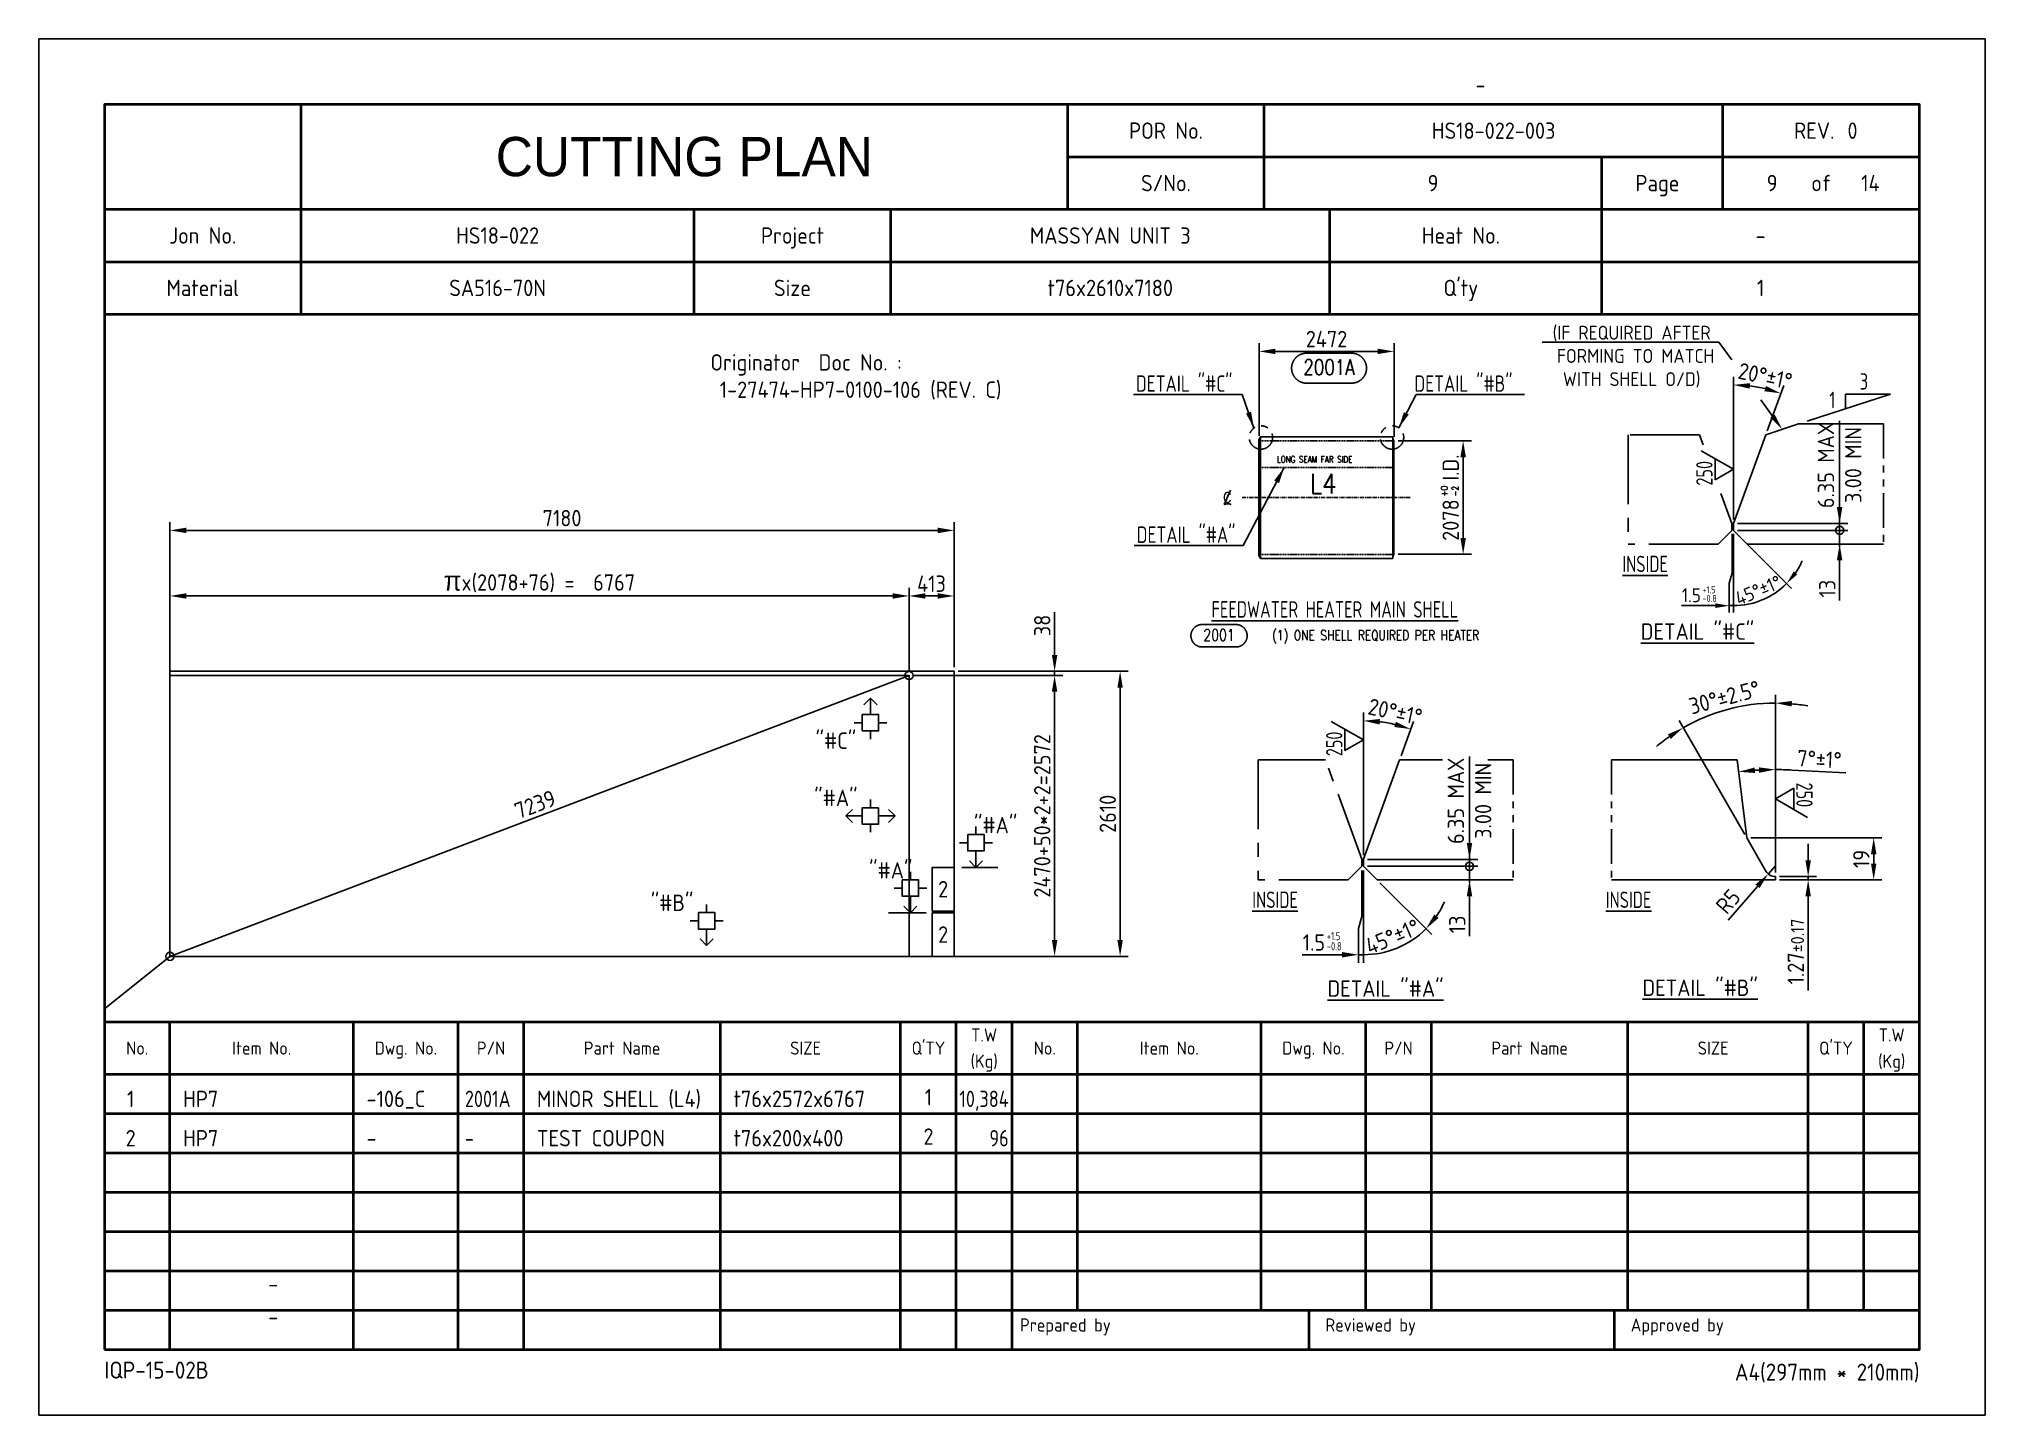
# Model space of a CAD drawing. Header units: millimetres. Extents: x -47360 to 661737, y -45870 to 354580.
# Drawn here: x 60000 to 77820, y 60000 to 72600 of the extents above; entities that cross this region are included whole.
import ezdxf
from ezdxf.enums import TextEntityAlignment as Align

# ---------------------------------------------------------------- set-up
doc = ezdxf.new("R2010")
doc.units = ezdxf.units.MM
doc.header["$LTSCALE"] = 10
for name, pattern in [('CENTER', [2, 1.25, -0.25, 0.25, -0.25]), ('CONT', [1, 1, 0]), ('DASHED', [0.75, 0.5, -0.25]), ('PHANTOM', [63.5, 31.75, -6.35, 6.35, -6.35, 6.35, -6.35])]:
    doc.linetypes.add(name, pattern=pattern)
for name, color, linetype in [('01_1  076x6766.99057583241x2572', 7, 'Continuous'), ('02_2  076x400x200', 7, 'Continuous'), ('11', 2, 'Continuous'), ('12', 1, 'CENTER'), ('13', 4, 'PHANTOM'), ('14', 3, 'DASHED'), ('15', 7, 'Continuous'), ('GEN-ANN', 7, 'CONT'), ('GEN-TXT', 7, 'CONT'), ('N09_1  076x7180x2610', 7, 'Continuous'), ('T', 2, 'Continuous')]:
    doc.layers.add(name, color=color, linetype=linetype)
doc.layers.add('PAGE', color=9, linetype='Continuous', plot=False)
doc.layers.add('TITLE', color=15, linetype='Continuous', lineweight=40)
doc.styles.add('FRACTION', font='romans.shx', dxfattribs={"bigfont": 'FRACTION.shx'})
doc.styles.add('SIMPLEX', font='romans.shx', dxfattribs={"width": 0.8})
doc.styles.get("Standard").update_dxf_attribs({"font": 'isocp2.shx', "bigfont": 'whgtxt.shx'})
doc.dimstyles.new('ISO-25', dxfattribs={"dimscale": 60, "dimtxt": 2.5, "dimasz": 2.5, "dimexe": 1.25, "dimexo": 0.625, "dimtad": 1, "dimdec": 0, "dimdsep": 46, "dimtxsty": 'Standard', "dimcen": 2.5, "dimclrt": 2, "dimadec": 0, "dimazin": 0, "dimtfac": 1, "dimtdec": 0, "dimtmove": 0, "dimatfit": 3, "dimfxl": 1, "dimarcsym": 0})
doc.dimstyles.new('ISO-25 x2', dxfattribs={"dimscale": 60, "dimtxt": 2.5, "dimasz": 2.5, "dimexe": 1.25, "dimexo": 0.625, "dimtad": 1, "dimdec": 0, "dimlfac": 2, "dimdsep": 46, "dimtxsty": 'Standard', "dimcen": 2.5, "dimclrt": 2, "dimadec": 0, "dimazin": 0, "dimtfac": 1, "dimtdec": 0, "dimtmove": 0, "dimatfit": 3, "dimfxl": 1, "dimarcsym": 0})

msp = doc.modelspace()

# ---------------------------------------------------------------- texts
at = {"color": 2}
for s, height, width, p in [('DETAIL "#C"', 150, 0.85, (70045.08, 69369.25)), ('DETAIL "#B"', 150, 0.85, (72594.8, 69369.25)), ('3', 150, 0.8, (76673.3, 69388.88)), ('1', 150, 0.8, (76393.92, 69219.44)), ('DETAIL "#A"', 150, 0.85, (70052.08, 67985.9)), ('+1.5', 63.75, 0.8, (75232.3, 67524.5)), ('%%UFEEDWATER HEATER MAIN SHELL', 150, 0.8, (70736.72, 67301.74)), ('-0.8', 63.75, 0.8, (75232.3, 67445.22)), ('+1.5', 75, 0.8, (71793.54, 64348.21)), ('-0.8', 75, 0.8, (71793.54, 64254.94))]:
    msp.add_text(s, height=height, dxfattribs=dict(at, width=width)).set_placement(p)
at = {"color": 2, "width": 0.8}
for rotation, p in [(90, (75324.7, 68509.98)), (90, (71936.01, 66032)), (270, (76091.38, 65791.15))]:
    msp.add_text('250', height=150, rotation=rotation, dxfattribs=at).set_placement(p)
for p in [(74707.54, 67793.01), (71318.85, 64718.24), (74555.72, 64718.24)]:
    msp.add_text('%%UINSIDE', height=150, dxfattribs=at).set_placement(p, align=Align.MIDDLE_CENTER)
at = {"color": 2}
for s, p in [('%%UDETAIL "#C"', (74667.18, 67098.87)), ('%%UDETAIL "#A"', (71798.86, 63830)), ('%%UDETAIL "#B"', (74682.75, 63837.27))]:
    msp.add_text(s, height=150, dxfattribs=at).set_placement(p)
at = {"color": 2, "attachment_point": 5}
for s, insert, char_height in [('(IF REQUIRED AFTER\\P FORMING TO MATCH \\PWITH SHELL O/D)', (74584.06, 69691.23), 127.5), ('1.5', (75130.94, 67506.6), 127.5), ('1.5', (71674.29, 64327.16), 150)]:
    msp.add_mtext(s, dxfattribs=dict(at, insert=insert, char_height=char_height))
for s, insert, char_height, rotation in [('6.35 MAX\\P3.00 MIN', (76487.89, 68698.9), 150, 90), ('45°%%P1%%D', (75743.08, 67551.75), 127.5, 22.5), ('6.35 MAX\\P3.00 MIN', (73099.2, 65624.13), 150, 90), ('45°%%P1%%D', (72394.45, 64380.28), 150, 22.5)]:
    msp.add_mtext(s, dxfattribs=dict(at, insert=insert, char_height=char_height, rotation=rotation))
at = {"layer": '11', "color": 3, "style": 'SIMPLEX', "width": 0.85}
msp.add_text('L4', height=180, dxfattribs=at).set_placement((71638.19, 68437.8, 141921091.37))
at = {"layer": '15', "style": 'SIMPLEX', "width": 0.8}
msp.add_text('LONG SEAM FAR SIDE', height=60, dxfattribs=at).set_placement((71335.87, 68720.66, 70960545.69))
at = {"layer": '15', "color": 2, "style": 'SIMPLEX', "width": 0.8}
for s, p in [('+0', (72898.57, 68412.24)), ('-2', (72998.57, 68412.24))]:
    msp.add_text(s, height=60, rotation=90, dxfattribs=at).set_placement(p)
msp.add_text('(1) ONE SHELL REQUIRED PER HEATER', height=90, dxfattribs=at).set_placement((72240.39, 67140.44, -70960545.69), align=Align.MIDDLE_CENTER)
at = {"layer": 'T'}
for s, p in [('"#C"', (67297.5, 66174.41)), ('"#A"', (67297.5, 65650.57)), ('"#A"', (68760.19, 65402)), ('"#A"', (67799.81, 64987)), ('2', (68280, 64815)), ('"#B"', (65797.5, 64689.9)), ('2', (68280, 64400))]:
    msp.add_text(s, height=150, dxfattribs=at).set_placement(p, align=Align.MIDDLE_CENTER)
for s, p in [('1', (60840, 62820)), ('2', (60840, 62460))]:
    msp.add_text(s, height=150, dxfattribs=at).set_placement(p, align=Align.CENTER)
for s, p in [('HP7', (61320, 62820)), ('-106_C', (63000, 62820)), ('MINOR SHELL (L4)', (64560, 62820)), ('t76x2572x6767', (66360, 62820)), ('HP7', (61320, 62460)), ('TEST COUPON', (64560, 62460)), ('t76x200x400', (66360, 62460)), ('-', (63000, 62460))]:
    msp.add_text(s, height=150, dxfattribs=at).set_placement(p)
at = {"layer": 'T', "width": 0.9}
for s, p in [('2001A', (63900, 62820)), ('-', (63900, 62460))]:
    msp.add_text(s, height=150, dxfattribs=at).set_placement(p)
at = {"layer": 'T'}
for s, p in [('1', (68145, 62910)), ('2', (68145, 62550))]:
    msp.add_text(s, height=150, dxfattribs=at).set_placement(p, align=Align.MIDDLE)
at = {"layer": 'T', "width": 0.9}
for s, p in [('10,384', (68880, 62820)), ('96', (68880, 62460))]:
    msp.add_text(s, height=150, dxfattribs=at).set_placement(p, align=Align.RIGHT)
at = {"layer": 'T', "insert": (66148.33, 69713.41), "char_height": 150, "width": 3304.3281, "attachment_point": 1}
msp.add_mtext('Originator  Doc No. : \\P 1-27474-HP7-0100-106 (REV. C)', dxfattribs=at)

# ---------------------------------------------------------------- blocks, each defined once
blk = doc.blocks.new('CP00')
at = {"layer": 'PAGE'}
blk.add_line((20, 70), (10, 62), dxfattribs=at)
blk.add_lwpolyline([(0, 0), (297, 0), (297, 210), (0, 210)], close=True, dxfattribs=at)
at = {"layer": 'TITLE'}
for p, q in [((40, 184), (40, 200)), ((157, 184), (157, 200)), ((10, 184), (287, 184)), ((10, 168), (287, 168)), ((10, 60), (287, 60)), ((148.5, 16), (287, 16))]:
    blk.add_line(p, q, dxfattribs=at)
at = {"layer": 'TITLE', "color": 8}
for p, q in [((187, 184), (187, 200)), ((257, 184), (257, 192)), ((40, 168), (40, 184)), ((130, 168), (130, 184)), ((238.5, 168), (238.5, 184)), ((10, 176), (287, 176)), ((20, 10), (20, 60)), ((48, 10), (48, 60)), ((64, 10), (64, 60)), ((74, 10), (74, 60)), ((104, 10), (104, 60)), ((131.5, 10), (131.5, 60)), ((140, 10), (140, 60)), ((158.5, 16), (158.5, 60)), ((186.5, 16), (186.5, 60)), ((202.5, 16), (202.5, 60)), ((212.5, 16), (212.5, 60)), ((242.5, 16), (242.5, 60)), ((270, 16), (270, 60)), ((278.5, 16), (278.5, 60)), ((10, 52), (287, 52)), ((10, 46), (287, 46)), ((10, 40), (287, 40)), ((10, 34), (287, 34)), ((10, 28), (287, 28)), ((10, 22), (287, 22)), ((10, 16), (148.5, 16)), ((193.8, 16), (193.8, 10)), ((240.4, 16), (240.4, 10))]:
    blk.add_line(p, q, dxfattribs=at)
at = {"layer": 'TITLE', "color": 9}
for p, q in [((257, 192), (257, 200)), ((157, 192), (287, 192)), ((238.5, 184), (238.5, 192)), ((100, 168), (100, 184)), ((197, 168), (197, 184)), ((148.5, 10), (148.5, 60))]:
    blk.add_line(p, q, dxfattribs=at)
at = {"layer": 'TITLE', "color": 15}
blk.add_lwpolyline([(10, 10), (287, 10), (287, 200), (10, 200)], close=True, dxfattribs=at)
at = {"layer": 'PAGE', "color": 2}
blk.add_attdef('ATT_NESTINGPLANNO', text='', height=2.5, dxfattribs=at).set_placement((220, 203), align=Align.MIDDLE_CENTER)
for tag, p in [('ATT_OWNERITEMNO', (35, 7.09)), ('ATT_PARTNAME', (35, 2.09))]:
    blk.add_attdef(tag, text='', height=2.5, dxfattribs=at).set_placement(p, align=Align.MIDDLE_LEFT)
at = {"layer": 'TITLE', "color": 2}
for s, height, p in [('POR No.', 2.5, (172, 196)), ('S/No.', 2.5, (172, 188)), ('Page', 2.5, (247, 188)), ('of', 2.5, (272, 188)), ('Jon No.', 2.5, (25, 180)), ('Project', 2.5, (115, 180)), ('Heat No.', 2.5, (217, 180)), ('-', 2.5, (262.75, 180)), ('Material', 2.5, (25, 172)), ('Size', 2.5, (115, 172)), ("Q'ty", 2.5, (217, 172)), ('No.', 2, (15, 56)), ('Item No.', 2, (34, 56)), ('Dwg. No.', 2, (56, 56)), ('P/N', 2, (69, 56)), ('Part Name', 2, (89, 56)), ('SIZE', 2, (117, 56)), ("Q'TY", 2, (135.75, 56)), ('T.W', 2, (144.25, 58)), ('No.', 2, (153.5, 56)), ('Item No.', 2, (172.5, 56)), ('Dwg. No.', 2, (194.5, 56)), ('P/N', 2, (207.5, 56)), ('Part Name', 2, (227.5, 56)), ('SIZE', 2, (255.5, 56)), ("Q'TY", 2, (274.25, 56)), ('T.W', 2, (282.75, 58)), ('(Kg)', 2, (144.25, 54)), ('(Kg)', 2, (282.75, 54))]:
    blk.add_text(s, height=height, dxfattribs=at).set_placement(p, align=Align.MIDDLE_CENTER)
blk.add_text('REV.', height=2.5, dxfattribs=at).set_placement((274, 196), align=Align.MIDDLE_RIGHT)
blk.add_text('0', height=2.5, dxfattribs=at).set_placement((276, 196), align=Align.MIDDLE_LEFT)
for s, height, p in [('Prepared by', 2, (149.73, 12.75)), ('Reviewed by', 2, (196.33, 12.75)), ('Approved by', 2, (242.93, 12.75)), ('IQP-15-02B', 2.594, (10, 5.57))]:
    blk.add_text(s, height=height, dxfattribs=at).set_placement(p)
blk.add_text('A4(297mm * 210mm)', height=2.5936, dxfattribs=at).set_placement((287, 5.26), align=Align.RIGHT)
at = {"layer": 'TITLE', "color": 3, "insert": (98.5, 192), "char_height": 6, "width": 59.896, "attachment_point": 5}
blk.add_mtext('{\\fHYHeadLine-Medium|b0|i0|c129|p18;CUTTING PLAN}', dxfattribs=at)
at = {"layer": 'TITLE', "color": 2}
for tag, height, p in [('ATT_PORNO', 2.5, (222, 196)), ('ATT_CUTTINGPLANNO', 2.5, (212.75, 188)), ('ATT_PAGENO', 2.5, (264.5, 188)), ('ATT_PAGESUBTOTAL', 2.5, (279.5, 188)), ('ATT_WONO', 2.5, (70, 180)), ('ATT_PROJECT', 2.5, (163.5, 180)), ('ATT_PORWEIGHT', 2, (278.5, 89)), ('ATT_NETWEIGHT', 2, (278.5, 83)), ('ATT_SAVEWEIGHT', 2, (278.5, 77)), ('ATT_SCRAPWEIGHT', 2, (278.5, 71)), ('ATT_CUTTING', 2, (278.5, 65))]:
    blk.add_attdef(tag, text='', height=height, dxfattribs=at).set_placement(p, align=Align.MIDDLE_CENTER)
at = {"layer": 'TITLE', "color": 3}
for tag, p in [('ATT_MATERIAL', (70, 172)), ('ATT_SIZE', (163.5, 172)), ('ATT_QTY', (262.75, 172))]:
    blk.add_attdef(tag, text='', height=2.5, dxfattribs=at).set_placement(p, align=Align.MIDDLE_CENTER)
blk = doc.blocks.new('*D134')
at = {"color": 0, "lineweight": -2, "transparency": 16777216}
for p, q in [((61200, 66809), (61200, 67575)), ((67967, 66809), (67967, 67575)), ((67817, 67500), (61350, 67500))]:
    blk.add_line(p, q, dxfattribs=at)
at = {"color": 0, "transparency": 16777216}
for points in [[(61350, 67525), (61350, 67475), (61200, 67500)], [(67817, 67525), (67817, 67475), (67967, 67500)]]:
    blk.add_solid(points, dxfattribs=at)
at = {"layer": 'Defpoints', "color": 0, "transparency": 16777216}
for p in [(61200, 67500), (61200, 66772), (67967, 66772)]:
    blk.add_point(p, dxfattribs=at)
at = {"color": 2, "transparency": 16777216, "insert": (64583, 67631), "char_height": 150, "attachment_point": 5}
blk.add_mtext('{\\fGulim|b0|i0|c129|p50;\\H1.2x;π\\Fisocp2,whgtxt|c129;\\H0.83333x;x(2078+76) = } 6767', dxfattribs=at)
blk = doc.blocks.new('*D135')
at = {"color": 0, "lineweight": -2, "transparency": 16777216}
for p, q in [((67967, 66809), (67967, 67575)), ((68380, 66847), (68380, 67575)), ((68117, 67500), (68230, 67500))]:
    blk.add_line(p, q, dxfattribs=at)
at = {"color": 0, "transparency": 16777216}
for points in [[(68117, 67525), (68117, 67475), (67967, 67500)], [(68230, 67525), (68230, 67475), (68380, 67500)]]:
    blk.add_solid(points, dxfattribs=at)
at = {"layer": 'Defpoints', "color": 0, "transparency": 16777216}
for p in [(68380, 67500), (67967, 66772), (68380, 66810)]:
    blk.add_point(p, dxfattribs=at)
at = {"color": 2, "transparency": 16777216, "insert": (68173, 67612), "char_height": 150, "attachment_point": 5}
blk.add_mtext('413', dxfattribs=at)
blk = doc.blocks.new('*D136')
at = {"color": 0, "lineweight": -2, "transparency": 16777216}
for p, q in [((61200, 66847.5), (61200, 68175)), ((68230, 68100), (61350, 68100)), ((68380, 66847.5), (68380, 68175))]:
    blk.add_line(p, q, dxfattribs=at)
at = {"color": 0, "transparency": 16777216}
for points in [[(61350, 68125), (61350, 68075), (61200, 68100)], [(68230, 68125), (68230, 68075), (68380, 68100)]]:
    blk.add_solid(points, dxfattribs=at)
at = {"layer": 'Defpoints', "color": 0, "transparency": 16777216}
for p in [(61200, 68100), (61200, 66810), (68380, 66810)]:
    blk.add_point(p, dxfattribs=at)
at = {"color": 2, "transparency": 16777216, "insert": (64790, 68212.5), "char_height": 150, "attachment_point": 5}
blk.add_mtext('7180', dxfattribs=at)
blk = doc.blocks.new('*D137')
at = {"color": 0, "lineweight": -2, "transparency": 16777216}
for p, q in [((68004, 66772), (69375, 66772)), ((69300, 66622), (69300, 64350)), ((68004, 64200), (69375, 64200))]:
    blk.add_line(p, q, dxfattribs=at)
at = {"color": 0, "transparency": 16777216}
for points in [[(69275, 66622), (69325, 66622), (69300, 66772)], [(69275, 64350), (69325, 64350), (69300, 64200)]]:
    blk.add_solid(points, dxfattribs=at)
at = {"layer": 'Defpoints', "color": 0, "transparency": 16777216}
for p in [(67967, 66772), (67967, 64200), (69300, 64200)]:
    blk.add_point(p, dxfattribs=at)
at = {"color": 2, "transparency": 16777216, "insert": (69187, 65486), "char_height": 150, "attachment_point": 5, "rotation": 90}
blk.add_mtext('2470+50*2+2=2572', dxfattribs=at)
blk = doc.blocks.new('*D138')
at = {"color": 0, "lineweight": -2, "transparency": 16777216}
for p, q in [((69300, 66960), (69300, 67350)), ((68004, 66772), (69375, 66772)), ((68418, 66810), (69375, 66810)), ((69300, 66772), (69300, 66810)), ((69300, 66622), (69300, 66472))]:
    blk.add_line(p, q, dxfattribs=at)
at = {"color": 0, "transparency": 16777216}
for points in [[(69275, 66960), (69325, 66960), (69300, 66810)], [(69275, 66622), (69325, 66622), (69300, 66772)]]:
    blk.add_solid(points, dxfattribs=at)
at = {"layer": 'Defpoints', "color": 0, "transparency": 16777216}
for p in [(67967, 66772), (68380, 66810), (69300, 66810)]:
    blk.add_point(p, dxfattribs=at)
at = {"color": 2, "transparency": 16777216, "insert": (69187, 67230), "char_height": 150, "attachment_point": 5, "rotation": 90}
blk.add_mtext('38', dxfattribs=at)
blk = doc.blocks.new('*D139')
at = {"color": 0, "lineweight": -2, "transparency": 16777216}
for p, q in [((68418, 66810), (69975, 66810)), ((69900, 66660), (69900, 64350)), ((68418, 64200), (69975, 64200))]:
    blk.add_line(p, q, dxfattribs=at)
at = {"color": 0, "transparency": 16777216}
for points in [[(69875, 66660), (69925, 66660), (69900, 66810)], [(69875, 64350), (69925, 64350), (69900, 64200)]]:
    blk.add_solid(points, dxfattribs=at)
at = {"layer": 'Defpoints', "color": 0, "transparency": 16777216}
for p in [(68380, 66810), (68380, 64200), (69900, 64200)]:
    blk.add_point(p, dxfattribs=at)
at = {"color": 2, "transparency": 16777216, "insert": (69787, 65505), "char_height": 150, "attachment_point": 5, "rotation": 90}
blk.add_mtext('2610', dxfattribs=at)
blk = doc.blocks.new('_Small')
at = {"color": 0, "linetype": 'ByBlock', "lineweight": -2}
blk.add_circle((0, 0), 0.25, dxfattribs=at)
blk = doc.blocks.new('*D143')
at = {"color": 0, "lineweight": -2, "transparency": 16777216}
blk.add_line((61200, 64200), (67967, 66772), dxfattribs=at)
at = {"layer": 'Defpoints', "color": 0, "transparency": 16777216}
for p in [(67967, 66772), (67967, 66772), (61200, 64200)]:
    blk.add_point(p, dxfattribs=at)
at = {"color": 0, "lineweight": -2, "transparency": 16777216, "xscale": 150, "yscale": 150, "zscale": 150}
for p, rotation in [((67967, 66772), 20.81081264206438), ((61200, 64200), 200.8108126420644)]:
    blk.add_blockref('_Small', p, dxfattribs=dict(at, rotation=rotation))
at = {"color": 2, "transparency": 16777216, "insert": (64544, 65591), "char_height": 150, "attachment_point": 5, "rotation": 20.8108}
blk.add_mtext('7239', dxfattribs=at)
blk = doc.blocks.new('*D218')
at = {"color": 0, "lineweight": -2, "transparency": 16777216}
for p, q in [((71172, 68967), (71172, 69814)), ((71322, 69739), (72258, 69739)), ((72408, 68958), (72408, 69814))]:
    blk.add_line(p, q, dxfattribs=at)
at = {"color": 0, "transparency": 16777216}
for points in [[(71322, 69764), (71322, 69714), (71172, 69739)], [(72258, 69764), (72258, 69714), (72408, 69739)]]:
    blk.add_solid(points, dxfattribs=at)
at = {"layer": 'Defpoints', "color": 0, "transparency": 16777216}
for p in [(72408, 69739), (71172, 68929), (72408, 68920)]:
    blk.add_point(p, dxfattribs=at)
at = {"color": 2, "transparency": 16777216, "insert": (71790, 69852), "char_height": 150, "attachment_point": 5}
blk.add_mtext('2472', dxfattribs=at)
blk = doc.blocks.new('$PNBR')
at = {"layer": 'GEN-ANN', "color": 7, "linetype": 'CONT'}
for p, q in [((0.125, 0.125), (0.5, 0.125)), ((0.125, -0.125), (0.5, -0.125))]:
    blk.add_line(p, q, dxfattribs=at)
for centre, start, end in [((0.125, 0), 90, 270), ((0.5, 0), 270, 90)]:
    blk.add_arc(centre, 0.125, start, end, dxfattribs=at)
at = {"layer": 'GEN-ANN', "color": 7, "linetype": 'CONT', "style": 'FRACTION'}
blk.add_attdef('PNB', text='', height=0.0938, dxfattribs=at).set_placement((0.313, -0.046), align=Align.CENTER)
blk = doc.blocks.new('*D219')
at = {"color": 0, "lineweight": -2, "transparency": 16777216}
for p, q in [((72445, 68920), (73116, 68920)), ((73041, 68770), (73041, 68031)), ((72445, 67881), (73116, 67881))]:
    blk.add_line(p, q, dxfattribs=at)
at = {"color": 0, "transparency": 16777216}
for points in [[(73016, 68770), (73066, 68770), (73041, 68920)], [(73016, 68031), (73066, 68031), (73041, 67881)]]:
    blk.add_solid(points, dxfattribs=at)
at = {"layer": 'Defpoints', "color": 0, "transparency": 16777216}
for p in [(72408, 68920), (72408, 67881), (73041, 67881)]:
    blk.add_point(p, dxfattribs=at)
at = {"color": 2, "transparency": 16777216, "insert": (72927, 68400), "char_height": 150, "attachment_point": 5, "rotation": 90}
blk.add_mtext('2078  I.D.', dxfattribs=at)
blk = doc.blocks.new('$CL')
at = {"layer": 'GEN-TXT', "color": 2, "linetype": 'CONT'}
blk.add_line((0.031, 0.069), (-0.031, -0.069), dxfattribs=at)
blk.add_arc((0.003, -0.131), 0.0703, 61.7604, 118.2396, dxfattribs=at)
at = {"layer": 'GEN-TXT', "color": 2, "linetype": 'CONT', "style": 'FRACTION'}
blk.add_text('C', height=0.0938, dxfattribs=at).set_placement((0, 0), align=Align.MIDDLE)
blk = doc.blocks.new('*D239')
at = {"color": 0, "lineweight": -2, "transparency": 16777216}
for p, q in [((76200, 65080), (76200, 65230)), ((75938, 64930), (76275, 64930)), ((75938, 64900), (76275, 64900)), ((76200, 64930), (76200, 64900)), ((76200, 64750), (76200, 63887))]:
    blk.add_line(p, q, dxfattribs=at)
at = {"color": 0, "transparency": 16777216}
for points in [[(76175, 65080), (76225, 65080), (76200, 64930)], [(76175, 64750), (76225, 64750), (76200, 64900)]]:
    blk.add_solid(points, dxfattribs=at)
at = {"layer": 'Defpoints', "color": 0, "transparency": 16777216}
for p in [(75900, 64930), (75900, 64900), (76200, 64900)]:
    blk.add_point(p, dxfattribs=at)
at = {"color": 2, "transparency": 16777216, "insert": (76087, 64244), "char_height": 150, "attachment_point": 5, "rotation": 90}
blk.add_mtext('1.27{\\H0.8x;%%P0.17}', dxfattribs=at)
blk = doc.blocks.new('*D240')
at = {"color": 0, "lineweight": -2, "transparency": 16777216}
for p, q in [((75675, 65285), (76875, 65285)), ((76800, 65135), (76800, 65050)), ((75938, 64900), (76875, 64900))]:
    blk.add_line(p, q, dxfattribs=at)
at = {"color": 0, "transparency": 16777216}
for points in [[(76775, 65135), (76825, 65135), (76800, 65285)], [(76775, 65050), (76825, 65050), (76800, 64900)]]:
    blk.add_solid(points, dxfattribs=at)
at = {"layer": 'Defpoints', "color": 0, "transparency": 16777216}
for p in [(75638, 65285), (75900, 64900), (76800, 64900)]:
    blk.add_point(p, dxfattribs=at)
at = {"color": 2, "transparency": 16777216, "insert": (76687, 65092), "char_height": 150, "attachment_point": 5, "rotation": 90}
blk.add_mtext('19', dxfattribs=at)
blk = doc.blocks.new('*D241')
at = {"color": 0, "lineweight": -2, "transparency": 16777216}
for p, q in [((75900, 64968), (75900, 65985)), ((76050, 65906), (76544, 65879))]:
    blk.add_line(p, q, dxfattribs=at)
for start, end in [(93.1105, 93.8895), (86.8895, 90)]:
    blk.add_arc((75900, 63147), 2763, start, end, dxfattribs=at)
at = {"color": 0, "transparency": 16777216}
for points in [[(75715, 65879), (75710, 65929), (75563, 65890)], [(75749, 65931), (75751, 65881), (75900, 65910)]]:
    blk.add_solid(points, dxfattribs=at)
at = {"layer": 'Defpoints', "color": 0, "transparency": 16777216}
for p in [(75550, 66000), (75675, 65901), (75638, 65285), (75900, 64930), (75900, 64900)]:
    blk.add_point(p, dxfattribs=at)
at = {"color": 2, "transparency": 16777216, "insert": (76303, 66005), "char_height": 150, "attachment_point": 5, "rotation": 356.8895}
blk.add_mtext('7°%%P1%%D', dxfattribs=at)
blk = doc.blocks.new('*D242')
at = {"color": 0, "lineweight": -2, "transparency": 16777216}
for p, q in [((75900, 64968), (75900, 66594)), ((75619, 65317), (75018, 66358))]:
    blk.add_line(p, q, dxfattribs=at)
for start, end in [(90, 120), (79.8224, 84.9112), (125.0888, 130.1776)]:
    blk.add_arc((75900, 64830), 1689, start, end, dxfattribs=at)
at = {"color": 0, "transparency": 16777216}
for points in [[(76049, 66488), (76051, 66538), (75900, 66519)], [(74915, 66233), (74942, 66191), (75055, 66293)]]:
    blk.add_solid(points, dxfattribs=at)
at = {"layer": 'Defpoints', "color": 0, "transparency": 16777216}
for p in [(75607, 66494), (75638, 65285), (75813, 64980), (75900, 64930), (75900, 64900)]:
    blk.add_point(p, dxfattribs=at)
at = {"color": 2, "transparency": 16777216, "insert": (75434, 66571), "char_height": 150, "attachment_point": 5, "rotation": 15}
blk.add_mtext('30°%%P2.5%%D', dxfattribs=at)
blk = doc.blocks.new('*D238')
at = {"color": 0, "lineweight": -2, "transparency": 16777216}
for p, q in [((75900, 65030), (75834, 64954)), ((75467, 64531), (75736, 64841))]:
    blk.add_line(p, q, dxfattribs=at)
at = {"color": 0, "transparency": 16777216}
blk.add_solid([(75717, 64858), (75755, 64825), (75834, 64954)], dxfattribs=at)
at = {"layer": 'Defpoints', "color": 0, "transparency": 16777216}
for p in [(75834, 64954), (75900, 65030)]:
    blk.add_point(p, dxfattribs=at)
at = {"color": 2, "transparency": 16777216, "insert": (75467, 64703), "char_height": 150, "attachment_point": 5, "rotation": 49.0598}
blk.add_mtext('R5', dxfattribs=at)
blk = doc.blocks.new('*D243')
at = {"color": 0, "lineweight": -2, "transparency": 16777216}
for p, q in [((73099, 65238), (73099, 65388)), ((72165, 65088), (73174, 65088)), ((73099, 65025), (73099, 65088)), ((72165, 65025), (73174, 65025)), ((73099, 65025), (73099, 64875))]:
    blk.add_line(p, q, dxfattribs=at)
at = {"color": 0, "transparency": 16777216}
blk.add_solid([(73074, 65238), (73124, 65238), (73099, 65088)], dxfattribs=at)
at = {"layer": 'Defpoints', "color": 0, "transparency": 16777216}
for p in [(72127, 65088), (73099, 65088), (72127, 65025)]:
    blk.add_point(p, dxfattribs=at)
at = {"color": 0, "lineweight": -2, "transparency": 16777216, "xscale": 150, "yscale": 150, "zscale": 150, "rotation": 90}
blk.add_blockref('_Small', (73099, 65025), dxfattribs=at)
blk = doc.blocks.new('*D244')
at = {"color": 0, "lineweight": -2, "transparency": 16777216}
for p, q in [((73099, 65025), (73099, 65175)), ((72165, 65025), (73174, 65025)), ((73099, 65025), (73099, 64900)), ((73129, 64900), (73174, 64900)), ((73099, 64750), (73099, 64384))]:
    blk.add_line(p, q, dxfattribs=at)
at = {"color": 0, "transparency": 16777216}
blk.add_solid([(73074, 64750), (73124, 64750), (73099, 64900)], dxfattribs=at)
at = {"layer": 'Defpoints', "color": 0, "transparency": 16777216}
for p in [(72127, 65025), (73092, 64900), (73099, 64900)]:
    blk.add_point(p, dxfattribs=at)
at = {"color": 2, "transparency": 16777216, "insert": (72987, 64492), "char_height": 150, "attachment_point": 5, "rotation": 90}
blk.add_mtext('13', dxfattribs=at)
blk = doc.blocks.new('_None')
blk = doc.blocks.new('*D245')
at = {"color": 0, "lineweight": -2, "transparency": 16777216}
for p, q in [((72127, 65126), (72127, 66432)), ((72472, 66035), (72587, 66351))]:
    blk.add_line(p, q, dxfattribs=at)
blk.add_arc((72127, 65088), 1269, 76.7786, 83.2214, dxfattribs=at)
at = {"color": 0, "transparency": 16777216}
for points in [[(72276, 66323), (72279, 66373), (72127, 66357)], [(72425, 66347), (72410, 66300), (72561, 66281)]]:
    blk.add_solid(points, dxfattribs=at)
at = {"layer": 'Defpoints', "color": 0, "transparency": 16777216}
for p in [(72275, 66349), (72459, 66000), (72127, 65088), (72127, 65088), (72127, 65025)]:
    blk.add_point(p, dxfattribs=at)
at = {"color": 2, "transparency": 16777216, "insert": (72419, 66439), "char_height": 150, "attachment_point": 5, "rotation": 347.8243}
blk.add_mtext('20°%%P1%%D', dxfattribs=at)
blk = doc.blocks.new('*D248')
at = {"color": 0, "lineweight": -2, "transparency": 16777216}
for p, q in [((76488, 68313), (76488, 68463)), ((75554, 68163), (76563, 68163)), ((75554, 68100), (76563, 68100)), ((76488, 68100), (76488, 68163)), ((76488, 68100), (76488, 67950))]:
    blk.add_line(p, q, dxfattribs=at)
at = {"color": 0, "transparency": 16777216}
blk.add_solid([(76463, 68313), (76513, 68313), (76488, 68163)], dxfattribs=at)
at = {"layer": 'Defpoints', "color": 0, "transparency": 16777216}
for p in [(75516, 68163), (75516, 68100), (76488, 68163)]:
    blk.add_point(p, dxfattribs=at)
at = {"color": 0, "lineweight": -2, "transparency": 16777216, "xscale": 150, "yscale": 150, "zscale": 150, "rotation": 90}
blk.add_blockref('_Small', (76488, 68100), dxfattribs=at)
blk = doc.blocks.new('*D249')
at = {"color": 0, "lineweight": -2, "transparency": 16777216}
for p, q in [((75554, 68100), (76563, 68100)), ((76488, 68100), (76488, 68250)), ((76488, 68100), (76488, 67975)), ((76518, 67975), (76563, 67975)), ((76488, 67825), (76488, 67459))]:
    blk.add_line(p, q, dxfattribs=at)
at = {"color": 0, "transparency": 16777216}
blk.add_solid([(76463, 67825), (76513, 67825), (76488, 67975)], dxfattribs=at)
at = {"layer": 'Defpoints', "color": 0, "transparency": 16777216}
for p in [(75516, 68100), (76480, 67975), (76488, 67975)]:
    blk.add_point(p, dxfattribs=at)
at = {"color": 2, "transparency": 16777216, "insert": (76375, 67567), "char_height": 150, "attachment_point": 5, "rotation": 90}
blk.add_mtext('13', dxfattribs=at)
blk = doc.blocks.new('*D250')
at = {"color": 0, "lineweight": -2, "transparency": 16777216}
for p, q in [((75516, 68201), (75516, 69507)), ((75825, 69011), (75976, 69426))]:
    blk.add_line(p, q, dxfattribs=at)
blk.add_arc((75516, 68163), 1269, 76.7786, 83.2214, dxfattribs=at)
at = {"color": 0, "transparency": 16777216}
for points in [[(75664, 69398), (75667, 69448), (75516, 69432)], [(75813, 69422), (75799, 69374), (75950, 69355)]]:
    blk.add_solid(points, dxfattribs=at)
at = {"layer": 'Defpoints', "color": 0, "transparency": 16777216}
for p in [(75663, 69423), (75812, 68976), (75516, 68163), (75516, 68163), (75516, 68100)]:
    blk.add_point(p, dxfattribs=at)
at = {"color": 2, "transparency": 16777216, "insert": (75807, 69513), "char_height": 150, "attachment_point": 5, "rotation": 347.8243}
blk.add_mtext('20°%%P1%%D', dxfattribs=at)

# ---------------------------------------------------------------- dimensions: what is measured, and where the dimension line sits
for base, p1, p2, dimstyle, picture, middle in [((72407.59, 69739.23), (71171.64, 68929.02), (72407.59, 68920.14), 'ISO-25 x2', '*D218', (71789.61, 69851.75)), ((61200, 68100), (68380, 66810), (61200, 66810), 'ISO-25', '*D136', (64790, 68212.5)), ((68380, 67500), (67966.99, 66772), (68380, 66810), 'ISO-25', '*D135', (68173.5, 67612.5))]:
    dim = msp.add_linear_dim(base=base, p1=p1, p2=p2, dimstyle=dimstyle)
    dim.commit()
    dim.dimension.update_dxf_attribs({"geometry": picture, "text_midpoint": middle})
for base, line1, line2, picture, middle in [((75663.36, 69423.29), ((75516.08, 68163.27), (75811.91, 68976.04)), ((75516.08, 68099.77), (75516.08, 68163.27)), '*D250', (75783.64, 69403.33)), ((72274.67, 66348.52), ((72127.39, 65088.5), (72459.15, 66000)), ((72127.39, 65025), (72127.39, 65088.5)), '*D245', (72394.95, 66328.57))]:
    dim = msp.add_angular_dim_2l(base=base, line1=line1, line2=line2, text='<>%%P1%%D', dimstyle='ISO-25')
    dim.commit()
    dim.dimension.update_dxf_attribs({"geometry": picture, "text_midpoint": middle, "dimtype": 162})
for base, p1, p2, text, dimstyle, picture, middle in [((73040.72, 67880.5), (72407.59, 68919.5), (72407.59, 67880.5), '<>  I.D.', 'ISO-25 x2', '*D219', (72927.18, 68400)), ((69300, 64200), (67966.99, 66772), (67966.99, 64200), '2470+50*2+2=<>', 'ISO-25', '*D137', (69187.49, 65486)), ((76800, 64900), (75637.54, 65284.6), (75900, 64900), '19', 'ISO-25', '*D240', (76687.5, 65092.3)), ((76200, 64900), (75900, 64930), (75900, 64900), '1.27{\\H0.8x;%%P0.17}', 'ISO-25', '*D239', (76087.49, 64243.75))]:
    dim = msp.add_linear_dim(base=base, p1=p1, p2=p2, angle=90, text=text, dimstyle=dimstyle)
    dim.commit()
    dim.dimension.update_dxf_attribs({"geometry": picture, "text_midpoint": middle})
for base, p1, p2, text, override, picture, middle in [((76487.89, 68163.27), (75516.08, 68099.77), (75516.08, 68163.27), ' ', {"dimblk1": 'Small', "dimsah": 1}, '*D248', (76487.89, 68131.52)), ((76487.89, 67974.77), (75516.08, 68099.77), (76480.35, 67974.77), '13', {"dimblk1": 'None', "dimsah": 1}, '*D249', (76375.39, 67566.66)), ((73099.2, 65088.5), (72127.39, 65025), (72127.39, 65088.5), ' ', {"dimblk1": 'Small', "dimsah": 1}, '*D243', (73099.2, 65056.75)), ((73099.2, 64900), (72127.39, 65025), (73091.66, 64900), '13', {"dimblk1": 'None', "dimsah": 1}, '*D244', (72986.7, 64491.89))]:
    dim = msp.add_linear_dim(base=base, p1=p1, p2=p2, angle=90, text=text, dimstyle='ISO-25', override=override)
    dim.commit()
    dim.dimension.update_dxf_attribs({"geometry": picture, "text_midpoint": middle})
dim = msp.add_linear_dim(base=(61200, 67500), p1=(67966.99, 66772), p2=(61200, 66772), text='{\\fGulim|b0|i0|c129|p50;\\H1.2x;π\\Fisocp2,whgtxt|c129;\\H0.83333x;x(2078+76) = } <>', dimstyle='ISO-25')
dim.commit()
dim.dimension.update_dxf_attribs({"geometry": '*D134', "text_midpoint": (64583.5, 67631.25)})
for base, p1, p2, picture, middle in [((69300, 66810), (67966.99, 66772), (68380, 66810), '*D138', (69187.5, 67230)), ((69900, 64200), (68380, 66810), (68380, 64200), '*D139', (69787.49, 65505))]:
    dim = msp.add_linear_dim(base=base, p1=p1, p2=p2, angle=90, dimstyle='ISO-25')
    dim.commit()
    dim.dimension.update_dxf_attribs({"geometry": picture, "text_midpoint": middle})
dim = msp.add_aligned_dim(p1=(61200, 64200), p2=(67966.99, 66772), distance=0, dimstyle='ISO-25', override={"dimblk1": 'Small', "dimblk2": 'Small', "dimsah": 1, "dimse1": 1, "dimse2": 1})
dim.commit()
dim.dimension.update_dxf_attribs({"geometry": '*D143', "text_midpoint": (64543.52, 65591.17)})
for base, line1, text, picture, middle in [((75606.63, 66493.77), ((75813.4, 64980), (75637.54, 65284.6)), '<>%%P2.5%%D', '*D242', (75433.62, 66570.55)), ((75675.18, 65901.24), ((75637.54, 65284.6), (75549.7, 66000)), '<>%%P1%%D', '*D241', (76303.18, 66005.23))]:
    dim = msp.add_angular_dim_2l(base=base, line1=line1, line2=((75900, 64930), (75900, 64900)), text=text, dimstyle='ISO-25')
    dim.commit()
    dim.dimension.update_dxf_attribs({"geometry": picture, "text_midpoint": middle})
dim = msp.add_radius_dim(center=(75900, 65030), mpoint=(75834.47, 64954.46), text='R5', dimstyle='ISO-25')
dim.commit()
dim.dimension.update_dxf_attribs({"geometry": '*D238', "text_midpoint": (75467.33, 64702.9)})

# ---------------------------------------------------------------- linework, layer by layer
for p, q in [((76487.89, 68463.27), (76487.89, 69103.52)), ((75503.33, 68067.89), (75503.33, 67707.56)), ((75516.08, 68067.89), (75516.08, 67347.23)), ((75644.87, 67970.98), (76048.21, 67567.64)), ((75503.33, 67707.56), (75477.83, 67616.61)), ((75477.83, 67616.61), (75477.83, 67347.23)), ((75350.33, 67410.98), (75039.05, 67410.98)), ((75516.08, 67410.98), (75477.83, 67410.98)), ((73099.2, 65388.5), (73099.2, 66028.75)), ((68450.47, 65015), (68780.23, 65015)), ((72112.39, 64987.5), (72112.39, 64563.58)), ((72127.39, 64987.5), (72127.39, 64139.66)), ((72278.91, 64873.48), (72753.43, 64398.97)), ((67779.77, 64600), (68125.05, 64600)), ((72112.39, 64563.58), (72082.39, 64456.58)), ((72082.39, 64456.58), (72082.39, 64139.66)), ((71932.39, 64214.66), (71566.18, 64214.66)), ((72127.39, 64214.66), (72082.39, 64214.66))]:
    msp.add_line(p, q)
for points in [[(75500.13, 69660.57), (75380.96, 69824.48), (73765.65, 69824.48)], [(75873.73, 69146.73), (75766.49, 69294.22)]]:
    msp.add_lwpolyline(points)
for centre, radius, start, end in [((75516.08, 68099.77), 688.79, 325.621043, 336.242086), ((75516.08, 68099.77), 688.79, 270, 315), ((72127.39, 65025), 810.34, 325.621043, 336.242086), ((72127.39, 65025), 810.34, 270, 315)]:
    msp.add_arc(centre, radius, start, end)
for points in [[(75893.95, 69161.43), (75961.94, 69025.4), (75853.51, 69132.02)], [(76100.91, 67697.26), (76068.2, 67724.4), (76003.13, 67612.72)], [(75350.33, 67432.23), (75350.33, 67389.73), (75477.83, 67410.98)], [(72815.42, 64551.46), (72776.95, 64583.39), (72700.39, 64452)], [(71932.39, 64239.66), (71932.39, 64189.66), (72082.39, 64214.66)]]:
    msp.add_solid(points)
at = {"layer": '01_1  076x6766.99057583241x2572'}
msp.add_lwpolyline([(67966.99, 64200), (67966.99, 66772), (61200, 66772), (61200, 64200)], close=True, dxfattribs=at)
at = {"layer": '02_2  076x400x200'}
for points in [[(68380, 65015), (68180, 65015), (68180, 64615), (68380, 64615)], [(68380, 64600), (68180, 64600), (68180, 64200), (68380, 64200)]]:
    msp.add_lwpolyline(points, close=True, dxfattribs=at)
at = {"layer": '11', "color": 3}
for p, q in [((75516.08, 68163.27), (75811.91, 68976.04)), ((75811.91, 68976.04), (76111.98, 69074.77)), ((76888.69, 69074.77), (76111.98, 69074.77)), ((71180.91, 68954.5), (71171.64, 68929.02)), ((71171.64, 68929.02), (71171.64, 67870.98)), ((71185.24, 68957), (71180.91, 68954.5)), ((71180.91, 68954.5), (71180.91, 67845.5)), ((71185.24, 68957), (71185.24, 67843)), ((71185.24, 68957), (72397.59, 68957)), ((72397.59, 68957), (72401.03, 68929)), ((72397.59, 67843), (72397.59, 68957)), ((72401.03, 68929), (72405.42, 68921.38)), ((72401.03, 68929), (72401.03, 67871)), ((72407.59, 68919.5), (72407.59, 67880.5)), ((75516.08, 68099.77), (75516.08, 68163.27)), ((75641.08, 67974.77), (75516.08, 68099.77)), ((76888.69, 67974.77), (75641.08, 67974.77)), ((71171.64, 67870.98), (71180.91, 67845.5)), ((71180.91, 67845.5), (71185.24, 67843)), ((71185.24, 67843), (72397.59, 67843)), ((72397.59, 67843), (72401.03, 67871)), ((72401.03, 67871), (72405.42, 67878.62)), ((72127.39, 65088.5), (72459.15, 66000)), ((72850.72, 66000), (72459.15, 66000)), ((73500, 66000), (73268.46, 66000)), ((74400, 66000), (75549.7, 66000)), ((75637.54, 65284.6), (75549.7, 66000)), ((75813.4, 64980), (75637.54, 65284.6)), ((72127.39, 65025), (72127.39, 65088.5)), ((72252.39, 64900), (72127.39, 65025)), ((73500, 64900), (72252.39, 64900)), ((75900, 64900), (74400, 64900)), ((75900, 64930), (75900, 64900)), ((75900, 64930), (75900, 64900)), ((75900, 64930), (75900, 64900))]:
    msp.add_line(p, q, dxfattribs=at)
for points in [[(72407.59, 68920.14), (72407.59, 68919.5), (72407.59, 68919.5), (72407.59, 68919.5)], [(72407.59, 67879.87), (72407.59, 67880.5), (72407.59, 67880.5), (72407.59, 67880.5)]]:
    msp.add_lwpolyline(points, dxfattribs=at)
for centre, radius, start, end in [((72407.59, 68922.63), 2.5, 210, 270), ((72407.59, 67877.37), 2.5, 90, 150), ((75900, 65030), 100, 210, 270)]:
    msp.add_arc(centre, radius, start, end, dxfattribs=at)
at = {"layer": '12', "linetype": 'CENTER', "ltscale": 3}
msp.add_line((71017.27, 68400), (72561.96, 68400), dxfattribs=at)
at = {"layer": '13', "ltscale": 2}
for p, q in [((75205.26, 68976.04), (74551.82, 68976.04)), ((74551.82, 68976.04), (74551.82, 67974.77)), ((75238.98, 68883.39), (75205.26, 68976.04)), ((75501.08, 68163.27), (75400.92, 68438.47)), ((75376.08, 67974.77), (75501.08, 68099.77)), ((75376.08, 67974.77), (74551.82, 67974.77)), ((71163.13, 66000), (71163.13, 64900)), ((71780.64, 66000), (71163.13, 66000)), ((72112.39, 65088.5), (71780.64, 66000)), ((71987.39, 64900), (71163.13, 64900)), ((71987.39, 64900), (72112.39, 65025))]:
    msp.add_line(p, q, dxfattribs=at)
at = {"layer": '13'}
for p, q in [((76888.69, 69074.77), (76888.69, 67974.77)), ((75501.08, 68099.77), (75501.08, 68163.27)), ((73500, 66000), (73500, 64900)), ((74400, 66000), (74400, 64900)), ((72112.39, 65025), (72112.39, 65088.5))]:
    msp.add_line(p, q, dxfattribs=at)
for centre in [(71189.48, 68951.01), (72389.75, 68951.01)]:
    msp.add_circle(centre, 107.08, dxfattribs=at)
at = {"layer": '14', "color": 6, "ltscale": 2}
for p, q in [((72407.59, 68919.5), (71171.64, 68919.5)), ((72407.59, 68677.25), (71171.64, 68677.25))]:
    msp.add_line(p, q, dxfattribs=at)
msp.add_lwpolyline([(72407.59, 67880.5), (71177.99, 67880.5), (71171.64, 67874.15)], dxfattribs=at)
at = {"layer": '15'}
for p, q in [((71017.75, 69343.68), (70022.99, 69343.68)), ((72609.72, 69343.68), (73603.48, 69343.68)), ((76191.28, 69100.05), (76954.46, 69348.02)), ((76540.81, 69348.02), (76954.46, 69348.02)), ((76540.81, 69213.62), (76540.81, 69348.02)), ((75516.08, 68659.35), (75220.88, 68829.78)), ((75347.28, 68561.89), (75347.28, 68756.8)), ((75516.08, 68659.35), (75347.28, 68561.89)), ((72127.39, 66181.37), (71832.2, 66351.8)), ((71958.59, 66083.91), (71958.59, 66278.83)), ((72127.39, 66181.37), (71958.59, 66083.91)), ((75900, 65641.79), (76068.8, 65739.24)), ((75900, 65641.79), (76195.2, 65471.35)), ((76068.8, 65739.24), (76068.8, 65544.33))]:
    msp.add_line(p, q, dxfattribs=at)
at = {"layer": 'N09_1  076x7180x2610', "color": 3}
msp.add_lwpolyline([(68380, 64200), (68380, 66810), (61200, 66810), (61200, 64200)], close=True, dxfattribs=at)
at = {"layer": 'T'}
for p, q in [((67613.99, 66413.99), (67613.99, 66563.99)), ((67538.99, 66338.99), (67463.99, 66338.99)), ((67688.99, 66338.99), (67763.99, 66338.99)), ((67613.99, 66188.99), (67613.99, 66263.99)), ((67613.99, 65561), (67613.99, 65636)), ((67538.99, 65486), (67388.99, 65486)), ((67613.99, 65411), (67613.99, 65336)), ((67838.99, 65486), (67688.99, 65486)), ((68505.12, 65240), (68430.12, 65240)), ((68580.12, 65390), (68580.12, 65315)), ((68655.12, 65240), (68730.12, 65240)), ((68580.12, 65165), (68580.12, 65015)), ((67979.88, 64975), (67979.88, 64900)), ((67904.88, 64825), (67829.88, 64825)), ((67979.88, 64750), (67979.88, 64600)), ((68054.88, 64825), (68129.88, 64825)), ((66038.99, 64525.33), (65963.99, 64525.33)), ((66113.99, 64675.33), (66113.99, 64600.33)), ((66188.99, 64525.33), (66263.99, 64525.33)), ((66113.99, 64450.33), (66113.99, 64300.33))]:
    msp.add_line(p, q, dxfattribs=at)
for points in [[(67553.99, 66503.99), (67613.99, 66563.99), (67673.99, 66503.99)], [(67448.99, 65546), (67388.99, 65486), (67448.99, 65426)], [(67778.99, 65546), (67838.99, 65486), (67778.99, 65426)], [(68520.12, 65075), (68580.12, 65015), (68640.12, 65075)], [(67919.88, 64660), (67979.88, 64600), (68039.88, 64660)], [(66053.99, 64360.33), (66113.99, 64300.33), (66173.99, 64360.33)]]:
    msp.add_lwpolyline(points, dxfattribs=at)
for points in [[(67538.99, 66263.99), (67688.99, 66263.99), (67688.99, 66413.99), (67538.99, 66413.99)], [(67688.99, 65561), (67688.99, 65411), (67538.99, 65411), (67538.99, 65561)], [(68505.12, 65315), (68655.12, 65315), (68655.12, 65165), (68505.12, 65165)], [(67904.88, 64900), (68054.88, 64900), (68054.88, 64750), (67904.88, 64750)], [(66038.99, 64600.33), (66188.99, 64600.33), (66188.99, 64450.33), (66038.99, 64450.33)]]:
    msp.add_lwpolyline(points, close=True, dxfattribs=at)

# ---------------------------------------------------------------- block references
ref = msp.add_blockref('CP00', (60000, 60000), dxfattribs=dict(xscale=60, yscale=60, zscale=60))
ref.add_attrib('ATT_WONO', 'HS18-022', dxfattribs={"layer": 'TITLE', "color": 2, "height": 150}).set_placement((64200, 70800), align=Align.MIDDLE_CENTER)
ref.add_attrib('ATT_PROJECT', 'MASSYAN UNIT 3', dxfattribs={"layer": 'TITLE', "color": 2, "height": 150}).set_placement((69810, 70800), align=Align.MIDDLE_CENTER)
ref.add_attrib('ATT_PORNO', 'HS18-022-003', dxfattribs={"layer": 'TITLE', "color": 2, "height": 150}).set_placement((73320, 71760), align=Align.MIDDLE_CENTER)
ref.add_attrib('ATT_OWNERITEMNO', '-', dxfattribs={"layer": 'PAGE', "color": 2, "height": 150}).set_placement((62100, 61200), align=Align.MIDDLE_LEFT)
ref.add_attrib('ATT_PARTNAME', '-', dxfattribs={"layer": 'PAGE', "color": 2, "height": 150}).set_placement((62100, 60900), align=Align.MIDDLE_LEFT)
ref.add_attrib('ATT_MATERIAL', 'SA516-70N', dxfattribs={"layer": 'TITLE', "color": 3, "height": 150}).set_placement((64200, 70320), align=Align.MIDDLE_CENTER)
ref.add_attrib('ATT_SIZE', 't76x2610x7180', dxfattribs={"layer": 'TITLE', "color": 3, "height": 150}).set_placement((69810, 70320), align=Align.MIDDLE_CENTER)
ref.add_attrib('ATT_QTY', '1', dxfattribs={"layer": 'TITLE', "color": 3, "height": 150}).set_placement((75765, 70320), align=Align.MIDDLE_CENTER)
ref.add_attrib('ATT_NESTINGPLANNO', '-', dxfattribs={"layer": 'PAGE', "color": 2, "height": 150}).set_placement((73200, 72180), align=Align.MIDDLE_CENTER)
ref.add_attrib('ATT_CUTTINGPLANNO', '9', dxfattribs={"layer": 'TITLE', "color": 2, "height": 150}).set_placement((72765, 71280), align=Align.MIDDLE_CENTER)
ref.add_attrib('ATT_PAGENO', '9', dxfattribs={"layer": 'TITLE', "color": 2, "height": 150}).set_placement((75870, 71280), align=Align.MIDDLE_CENTER)
ref.add_attrib('ATT_PAGESUBTOTAL', '14', dxfattribs={"layer": 'TITLE', "color": 2, "height": 150}).set_placement((76770, 71280), align=Align.MIDDLE_CENTER)
at = {"layer": '15'}
ref = msp.add_blockref('$PNBR', (71470.23, 69585.43), dxfattribs=dict(at, xscale=1097.595137828686, yscale=1097.595137828686, zscale=1097.595137828686))
ref.add_attrib('PNB', '2001A', dxfattribs={"layer": '11', "color": 3, "height": 140, "style": 'FRACTION', "width": 0.8}).set_placement((71813.23, 69524.62), align=Align.CENTER)
at = {"layer": '15', "xscale": 959.9999999999998, "yscale": 959.9999999999998, "zscale": 959.9999999999998}
msp.add_blockref('$CL', (70882.27, 68402.46), dxfattribs=at)
at = {"layer": '15'}
ref = msp.add_blockref('$PNBR', (70548.39, 67135.65, -70960545.69), dxfattribs=dict(at, xscale=823.1963533715145, yscale=823.196353371512, zscale=823.196353371513))
ref.add_attrib('PNB', '2001', dxfattribs={"layer": '11', "height": 105, "style": 'FRACTION', "width": 0.8}).set_placement((70805.64, 67090.04, -70960545.69), align=Align.CENTER)

msp.set_redraw_order([(e.dxf.handle, doc.entitydb.next_handle()) for e in msp.query("TEXT MTEXT ATTDEF DIMENSION ARC_DIMENSION")])  # texts and dimensions are drawn at this point

# ---------------------------------------------------------------- leaders
for points in [[(71125.62, 69036.96), (71017.75, 69343.68)], [(72451.48, 69038.5), (72609.72, 69343.68)], [(71402.65, 68677.25), (71025.26, 67960.33), (70030, 67960.33)]]:
    msp.add_leader(points, dimstyle='ISO-25', override={"dimgap": 0.625, "dimtad": 0})

doc.saveas('drawing.dxf')
